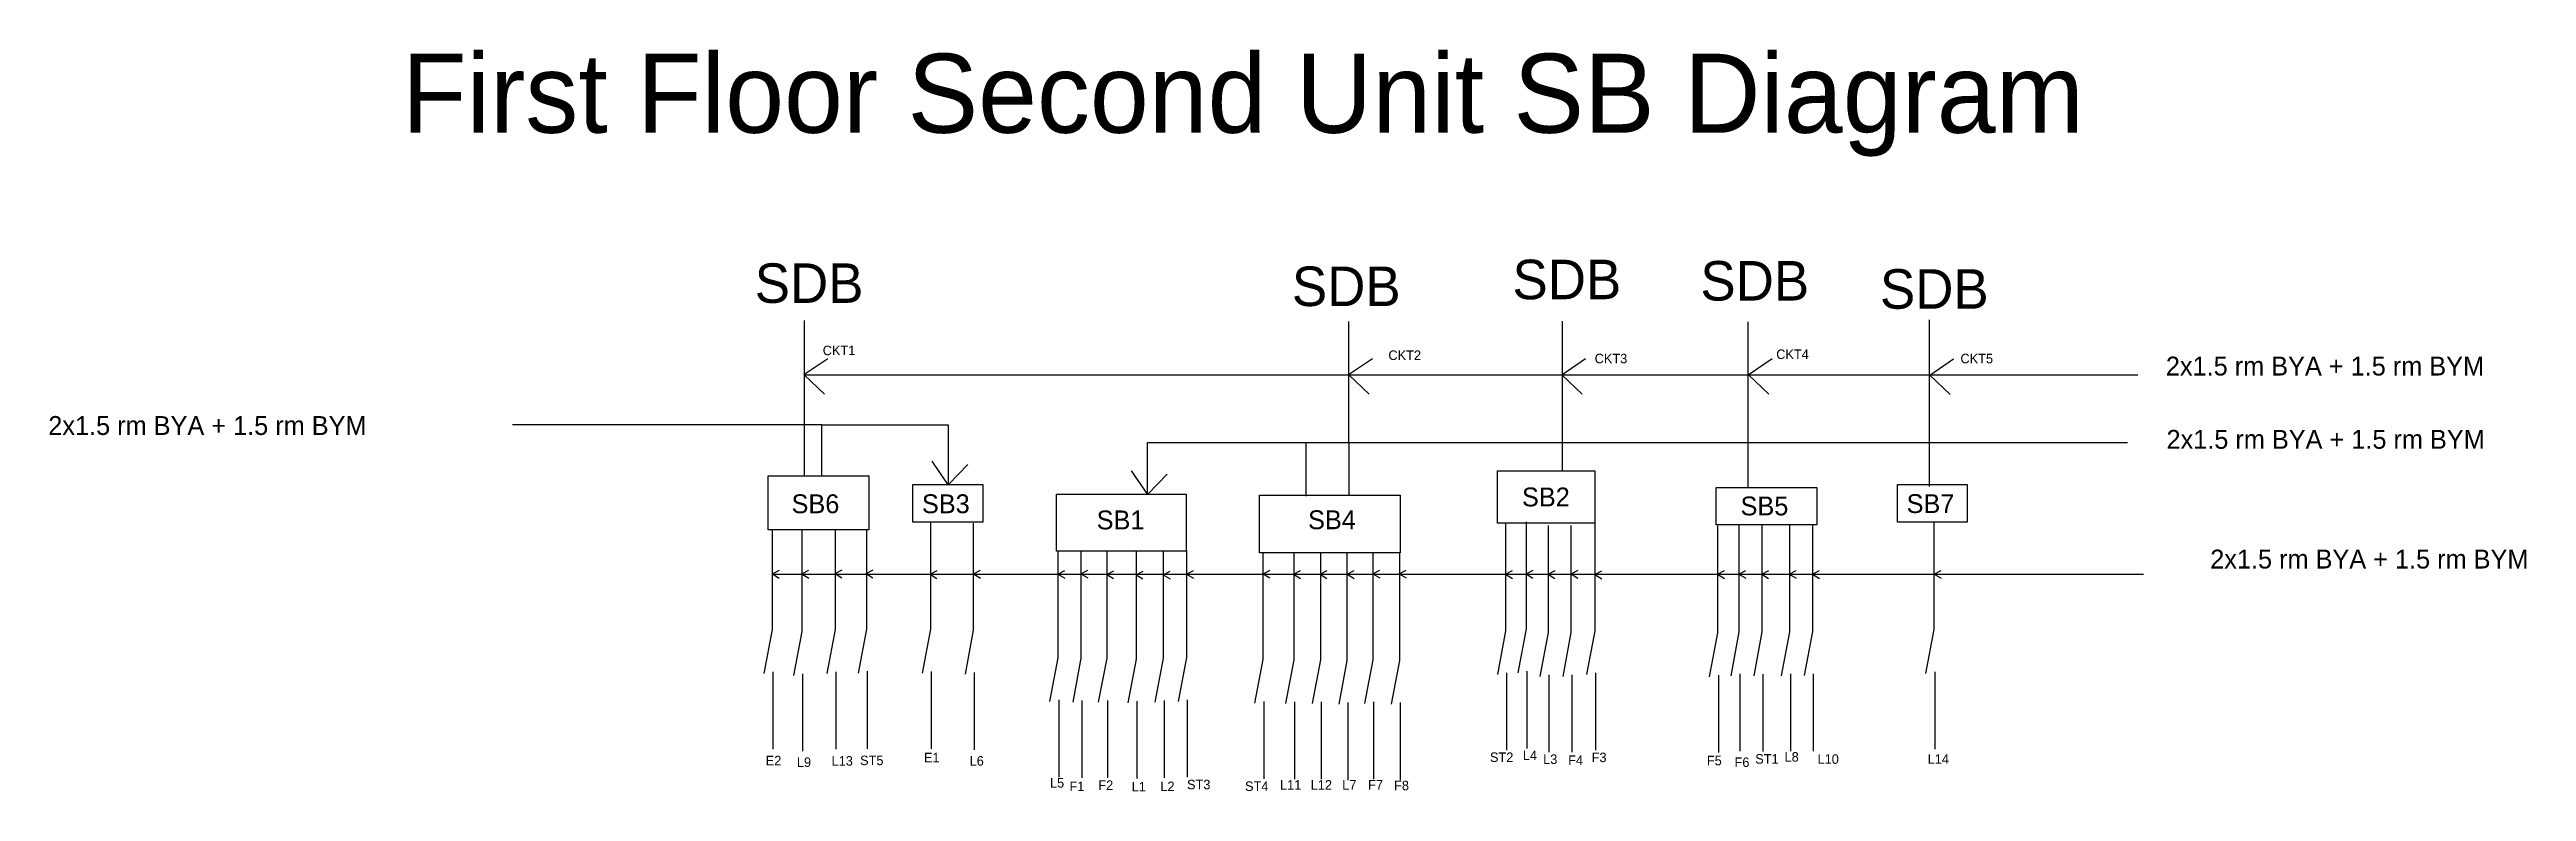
# Model space of a CAD drawing. Header units: inches. Extents: x -1380 to -106, y -233 to 422.
# Drawn here: x -1132.8 to -984.2, y 251.5 to 296.1 of the extents above; entities that cross this region are included whole.
import ezdxf

# ---------------------------------------------------------------- set-up
doc = ezdxf.new("R2010")
doc.units = ezdxf.units.IN
doc.header["$MEASUREMENT"] = 0
doc.layers.add('Fitings and Fixture Texts', color=19, linetype='Continuous')

msp = doc.modelspace()

# ---------------------------------------------------------------- texts
at = {"attachment_point": 1}
for s, insert, char_height, width in [('First Floor Second Unit SB Diagram', (-1111.64, 295.84), 4.7466, 353.4069), ('SDB', (-1090.48, 283.25), 2.373, 176.7034), ('SDB', (-1058.26, 283.06), 2.373, 176.7034), ('SDB', (-1045.03, 283.47), 2.373, 176.7034), ('SDB', (-1033.76, 283.39), 2.373, 176.7034), ('SDB', (-1022.99, 282.9), 2.373, 176.7034), ('2x1.5 rm BYA + 1.5 rm BYM', (-1005.84, 277.65), 1.134, 84.4338), ('2x1.5 rm BYA + 1.5 rm BYM', (-1132.85, 274.08), 1.134, 84.4338), ('2x1.5 rm BYA + 1.5 rm BYM', (-1005.8, 273.25), 1.134, 84.4338), ('SB6', (-1088.27, 269.38), 1.134, 84.4338), ('SB3', (-1080.45, 269.38), 1.134, 84.4338), ('SB2', (-1044.46, 269.79), 1.134, 84.4338), ('SB5', (-1031.35, 269.25), 1.134, 84.4338), ('SB7', (-1021.39, 269.39), 1.134, 84.4338), ('SB1', (-1069.97, 268.41), 1.134, 84.4338), ('SB4', (-1057.29, 268.42), 1.134, 84.4338), ('2x1.5 rm BYA + 1.5 rm BYM', (-1003.18, 266.06), 1.134, 84.4338)]:
    msp.add_mtext(s, dxfattribs=dict(at, insert=insert, char_height=char_height, width=width))
at = {"layer": 'Fitings and Fixture Texts', "char_height": 0.572, "width": 1.2419, "attachment_point": 1}
for s, insert in [('CKT1', (-1086.4, 278.31)), ('CKT2', (-1052.47, 278.02)), ('CKT3', (-1040.1, 277.82)), ('CKT4', (-1029.21, 278.08)), ('CKT5', (-1018.16, 277.82)), ('E2', (-1089.82, 253.68)), ('L9', (-1087.95, 253.58)), ('L13', (-1085.87, 253.66)), ('ST5', (-1084.16, 253.69)), ('E1', (-1080.33, 253.86)), ('L6', (-1077.59, 253.66)), ('ST2', (-1046.38, 253.88)), ('L4', (-1044.41, 253.99)), ('L3', (-1043.19, 253.76)), ('F4', (-1041.69, 253.7)), ('F3', (-1040.28, 253.87)), ('F5', (-1033.37, 253.68)), ('F6', (-1031.71, 253.58)), ('ST1', (-1030.47, 253.78)), ('L8', (-1028.71, 253.9)), ('L10', (-1026.73, 253.77)), ('L14', (-1020.13, 253.77)), ('L5', (-1072.77, 252.34)), ('F1', (-1071.6, 252.13)), ('F2', (-1069.87, 252.2)), ('L1', (-1067.87, 252.11)), ('L2', (-1066.15, 252.13)), ('ST3', (-1064.55, 252.24)), ('ST4', (-1061.07, 252.14)), ('L11', (-1058.97, 252.22)), ('L12', (-1057.13, 252.22)), ('L7', (-1055.24, 252.22)), ('F7', (-1053.69, 252.22)), ('F8', (-1052.13, 252.18))]:
    msp.add_mtext(s, dxfattribs=dict(at, insert=insert))

# ---------------------------------------------------------------- blocks, each defined once
blk = doc.blocks.new('Line with switch')
for p, q in [((-0.08, 0.02), (-0.08, -5.96)), ((-0.08, -5.96), (-0.57, -8.6)), ((-0.03, -8.49), (-0.03, -13.15))]:
    blk.add_line(p, q)
blk = doc.blocks.new('Arrow head')
for p, q in [((-0.05, 0), (1.38, 0.97)), ((-0.03, -0.01), (1.18, -1.17))]:
    blk.add_line(p, q)
blk = doc.blocks.new('Arrow head small')
for q in [(0.42, 0.22), (0.41, -0.25)]:
    blk.add_line((0, 0), q)

# ---------------------------------------------------------------- linework, layer by layer
for p, q in [((-1087.52, 279.82), (-1087.52, 270.51)), ((-1054.85, 272.49), (-1054.85, 279.76)), ((-1042.05, 279.78), (-1042.05, 270.79)), ((-1030.92, 279.74), (-1030.92, 269.81)), ((-1020.04, 279.85), (-1020.04, 269.86)), ((-1087.52, 276.56), (-1007.52, 276.56)), ((-1042.07, 276.56), (-1040.64, 277.53)), ((-1042.06, 276.55), (-1040.84, 275.4)), ((-1030.89, 276.56), (-1029.46, 277.54)), ((-1030.87, 276.55), (-1029.66, 275.4)), ((-1020, 276.54), (-1018.57, 277.51)), ((-1019.99, 276.53), (-1018.78, 275.37)), ((-1086.45, 273.56), (-1105.01, 273.56)), ((-1086.45, 270.51), (-1086.45, 273.56)), ((-1086.45, 273.56), (-1078.87, 273.56)), ((-1078.87, 273.56), (-1078.87, 269.93)), ((-1066.92, 269.45), (-1066.92, 272.49)), ((-1066.92, 272.49), (-1057.42, 272.49)), ((-1057.42, 272.49), (-1057.42, 269.28)), ((-1057.42, 272.49), (-1008.15, 272.49)), ((-1054.85, 272.49), (-1054.85, 269.33)), ((-1079.94, 267.71), (-1079.94, 261.28)), ((-1077.37, 267.65), (-1077.37, 261.23)), ((-1045.44, 267.62), (-1045.44, 261.19)), ((-1044.21, 267.73), (-1044.21, 261.3)), ((-1042.89, 267.51), (-1042.89, 261.09)), ((-1041.52, 267.51), (-1041.52, 261.09)), ((-1040.09, 267.62), (-1040.09, 261.19)), ((-1032.73, 267.49), (-1032.73, 261.06)), ((-1031.45, 267.56), (-1031.45, 261.13)), ((-1030.07, 267.55), (-1030.07, 261.12)), ((-1028.41, 267.56), (-1028.41, 261.13)), ((-1027.04, 267.57), (-1027.04, 261.14)), ((-1019.75, 267.69), (-1019.75, 261.26)), ((-1089.44, 267.23), (-1089.44, 261.26)), ((-1087.66, 267.23), (-1087.66, 261.14)), ((-1072.29, 266), (-1072.29, 259.57)), ((-1070.91, 265.96), (-1070.91, 259.54)), ((-1069.37, 265.96), (-1069.37, 259.54)), ((-1065.98, 265.96), (-1065.98, 259.54)), ((-1064.59, 266.01), (-1064.59, 259.58)), ((-1089.44, 264.58), (-1007.19, 264.58)), ((-1067.61, 265.92), (-1067.61, 259.49)), ((-1060, 265.9), (-1060, 259.47)), ((-1058.15, 265.88), (-1058.15, 259.45)), ((-1056.55, 265.88), (-1056.55, 259.45)), ((-1054.96, 265.84), (-1054.96, 259.41)), ((-1053.41, 265.88), (-1053.41, 259.45)), ((-1051.81, 265.84), (-1051.81, 259.41)), ((-1089.44, 261.26), (-1089.93, 258.62)), ((-1087.66, 261.14), (-1088.15, 258.51)), ((-1079.94, 261.28), (-1080.44, 258.64)), ((-1077.37, 261.23), (-1077.86, 258.59)), ((-1045.44, 261.19), (-1045.93, 258.56)), ((-1044.21, 261.3), (-1044.71, 258.67)), ((-1042.89, 261.09), (-1043.39, 258.45)), ((-1041.52, 261.09), (-1042.01, 258.45)), ((-1040.09, 261.19), (-1040.58, 258.56)), ((-1032.73, 261.06), (-1033.23, 258.42)), ((-1031.45, 261.13), (-1031.94, 258.49)), ((-1030.07, 261.12), (-1030.56, 258.48)), ((-1028.41, 261.13), (-1028.91, 258.49)), ((-1027.04, 261.14), (-1027.54, 258.5)), ((-1019.75, 261.26), (-1020.25, 258.62)), ((-1089.39, 258.72), (-1089.39, 254.07)), ((-1087.61, 258.61), (-1087.61, 253.96)), ((-1079.89, 258.75), (-1079.89, 254.09)), ((-1077.32, 258.69), (-1077.32, 254.04)), ((-1072.29, 259.57), (-1072.79, 256.93)), ((-1070.91, 259.54), (-1071.4, 256.9)), ((-1069.37, 259.54), (-1069.87, 256.9)), ((-1067.61, 259.49), (-1068.1, 256.85)), ((-1065.98, 259.54), (-1066.48, 256.9)), ((-1064.59, 259.58), (-1065.08, 256.94)), ((-1060, 259.47), (-1060.5, 256.84)), ((-1058.15, 259.45), (-1058.64, 256.82)), ((-1056.55, 259.45), (-1057.05, 256.82)), ((-1054.96, 259.41), (-1055.45, 256.77)), ((-1053.41, 259.45), (-1053.9, 256.82)), ((-1051.81, 259.41), (-1052.31, 256.77)), ((-1045.39, 258.66), (-1045.39, 254.01)), ((-1044.16, 258.77), (-1044.16, 254.12)), ((-1042.84, 258.55), (-1042.84, 253.9)), ((-1041.47, 258.55), (-1041.47, 253.9)), ((-1040.04, 258.66), (-1040.04, 254.01)), ((-1032.68, 258.53), (-1032.68, 253.87)), ((-1031.4, 258.6), (-1031.4, 253.95)), ((-1030.02, 258.59), (-1030.02, 253.93)), ((-1028.36, 258.6), (-1028.36, 253.95)), ((-1026.99, 258.61), (-1026.99, 253.95)), ((-1019.7, 258.73), (-1019.7, 254.07)), ((-1072.24, 257.04), (-1072.24, 252.39)), ((-1064.54, 257.05), (-1064.54, 252.4)), ((-1070.86, 257), (-1070.86, 252.35)), ((-1069.32, 257), (-1069.32, 252.35)), ((-1067.56, 256.96), (-1067.56, 252.31)), ((-1065.93, 257), (-1065.93, 252.35)), ((-1059.95, 256.94), (-1059.95, 252.29)), ((-1058.1, 256.92), (-1058.1, 252.27)), ((-1056.5, 256.92), (-1056.5, 252.27)), ((-1054.91, 256.88), (-1054.91, 252.22)), ((-1053.36, 256.92), (-1053.36, 252.27)), ((-1051.76, 256.88), (-1051.76, 252.22))]:
    msp.add_line(p, q)
for points in [[(-1089.68, 270.5), (-1083.63, 270.5), (-1083.63, 267.24), (-1089.68, 267.24)], [(-1045.93, 270.79), (-1040.09, 270.79), (-1040.09, 267.64), (-1045.93, 267.64)], [(-1080.99, 269.97), (-1076.8, 269.97), (-1076.8, 267.71), (-1080.99, 267.71)], [(-1072.38, 269.39), (-1064.6, 269.39), (-1064.6, 265.97), (-1072.38, 265.97)], [(-1060.2, 269.33), (-1051.76, 269.33), (-1051.76, 265.86), (-1060.2, 265.86)], [(-1032.81, 269.8), (-1026.78, 269.8), (-1026.77, 267.54), (-1032.81, 267.54)], [(-1021.93, 269.97), (-1017.75, 269.97), (-1017.75, 267.71), (-1021.93, 267.71)]]:
    msp.add_lwpolyline(points, close=True)

# ---------------------------------------------------------------- block references
for name, p in [('Arrow head', (-1087.48, 276.57)), ('Arrow head', (-1054.81, 276.57)), ('Line with switch', (-1085.58, 267.22)), ('Line with switch', (-1083.7, 267.25)), ('Arrow head small', (-1089.42, 264.6)), ('Arrow head small', (-1087.65, 264.6)), ('Arrow head small', (-1085.66, 264.62)), ('Arrow head small', (-1083.8, 264.62)), ('Arrow head small', (-1079.96, 264.58)), ('Arrow head small', (-1077.35, 264.6)), ('Arrow head small', (-1072.29, 264.59)), ('Arrow head small', (-1070.91, 264.61)), ('Arrow head small', (-1069.37, 264.57)), ('Arrow head small', (-1067.61, 264.55)), ('Arrow head small', (-1065.98, 264.55)), ('Arrow head small', (-1064.58, 264.59)), ('Arrow head small', (-1059.99, 264.61)), ('Arrow head small', (-1058.16, 264.58)), ('Arrow head small', (-1056.57, 264.58)), ('Arrow head small', (-1054.94, 264.58)), ('Arrow head small', (-1053.4, 264.61)), ('Arrow head small', (-1051.82, 264.61)), ('Arrow head small', (-1045.44, 264.58)), ('Arrow head small', (-1044.21, 264.6)), ('Arrow head small', (-1042.89, 264.58)), ('Arrow head small', (-1041.51, 264.6)), ('Arrow head small', (-1040.09, 264.56)), ('Arrow head small', (-1032.73, 264.58)), ('Arrow head small', (-1031.45, 264.59)), ('Arrow head small', (-1030.08, 264.58)), ('Arrow head small', (-1028.43, 264.59)), ('Arrow head small', (-1027.03, 264.58)), ('Arrow head small', (-1019.73, 264.59))]:
    msp.add_blockref(name, p)
at = {"rotation": 90}
for p in [(-1078.87, 270), (-1066.91, 269.42)]:
    msp.add_blockref('Arrow head', p, dxfattribs=at)

msp.set_redraw_order([(e.dxf.handle, doc.entitydb.next_handle()) for e in msp.query("TEXT MTEXT ATTDEF DIMENSION ARC_DIMENSION")])  # texts and dimensions are drawn at this point

doc.saveas('drawing.dxf')
